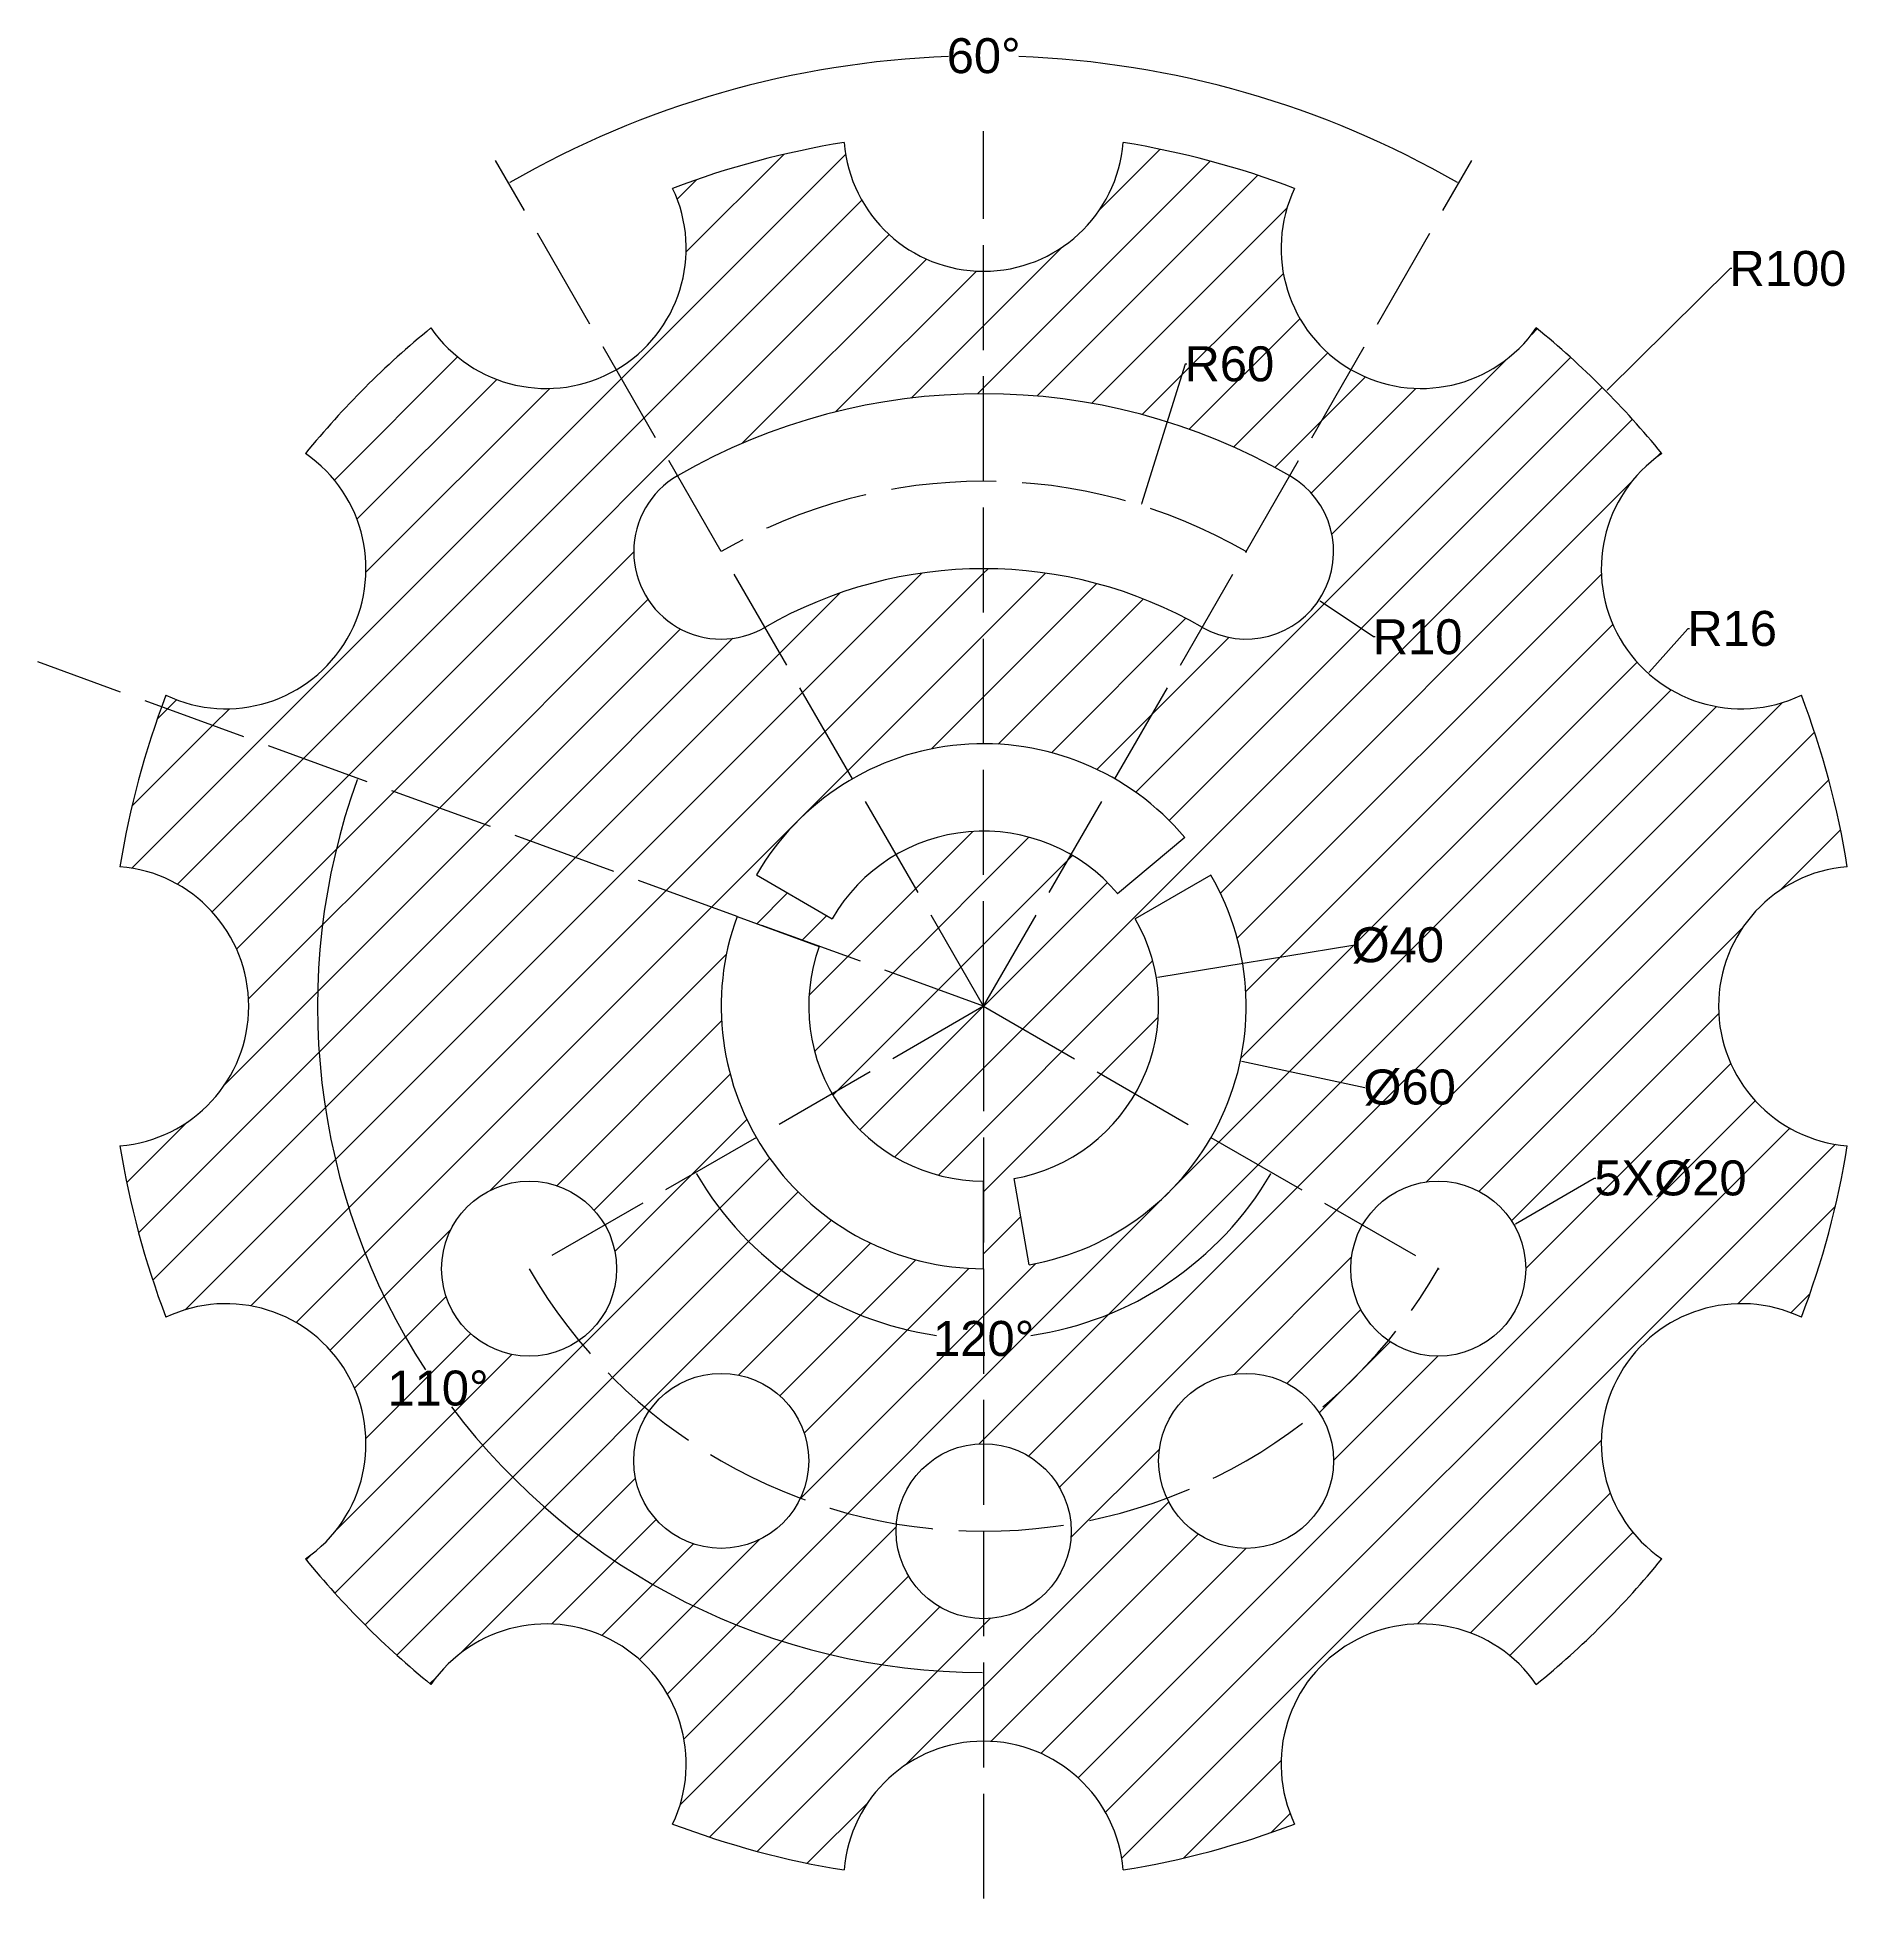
# Model space of a CAD drawing. Header units: inches. Extents: x 12 to 219, y 15 to 231.
import ezdxf

# ---------------------------------------------------------------- set-up
doc = ezdxf.new("R2010")
doc.units = ezdxf.units.IN
doc.header["$MEASUREMENT"] = 0
doc.linetypes.add('ACAD_ISO02W100', pattern=[15, 12, -3])
for name, color, linetype in [('Area', 140, 'Continuous'), ('Dimensions', 50, 'Continuous'), ('Layer1', 80, 'ACAD_ISO02W100')]:
    doc.layers.add(name, color=color, linetype=linetype)
doc.styles.get("Standard").update_dxf_attribs({"font": 'arial.ttf'})
doc.dimstyles.get("Standard").update_dxf_attribs({"dimtxt": 0.18, "dimasz": 0.18, "dimexe": 0.18, "dimexo": 0.0625, "dimgap": 0.09, "dimtad": 0, "dimtih": 1, "dimtoh": 1, "dimdec": 4, "dimzin": 0, "dimdsep": 46, "dimtxsty": 'Standard', "dimcen": 0.09, "dimadec": 0, "dimazin": 0, "dimtfac": 1, "dimtdec": 4, "dimtofl": 0, "dimtmove": 0, "dimatfit": 3, "dimfxl": 1, "dimtolj": 1, "dimtzin": 0, "dimarcsym": 0})

# ---------------------------------------------------------------- blocks, each defined once
blk = doc.blocks.new('*U1')
blk.add_arc((0, 8.64), 16, 184.5886, 355.4114)
blk = doc.blocks.new('*U2')
at = {"color": 0, "linetype": 'ByBlock', "lineweight": -2, "transparency": 16777216}
blk.add_blockref('*U1', (120, 211.36), dxfattribs=at)
for p, rotation in [((74.32, 199.12), 29.99999999999998), ((165.68, 199.12), 329.9999999999999), ((40.88, 165.68), 59.99999999999999), ((199.12, 165.68), 299.9999999999999), ((28.64, 120), 90), ((211.36, 120), 270), ((40.88, 74.32), 120), ((199.12, 74.32), 240), ((74.32, 40.88), 150), ((165.68, 40.88), 209.9999999999999), ((120, 28.64), 180)]:
    blk.add_blockref('*U1', p, dxfattribs=dict(at, rotation=rotation))
blk = doc.blocks.new('*U3')
for p, q in [((-13.19, 20.13), (-3.79, 16.71)), ((15, -20.13), (15, -10.13))]:
    blk.add_line(p, q)
for radius in [30, 20]:
    blk.add_arc((15, 9.87), radius, 160, 270)
blk = doc.blocks.new('*U4')
at = {"color": 0, "linetype": 'ByBlock', "lineweight": -2, "transparency": 16777216}
for p, rotation in [((118.95, 137.93), 240), ((136.05, 111.94), 120)]:
    blk.add_blockref('*U3', p, dxfattribs=dict(at, rotation=rotation))
blk.add_blockref('*U3', (105, 110.13), dxfattribs=at)
blk = doc.blocks.new('*U5')
blk.add_circle((0, 0), 10)
blk = doc.blocks.new('*U6')
at = {"color": 0, "linetype": 'ByBlock', "lineweight": -2, "transparency": 16777216}
for p, rotation in [((68.04, 90), 240.0000000000001), ((150, 68.04), 330.0000000000001), ((90, 68.04), 270.0000000000001), ((120, 60), 300.0000000000001)]:
    blk.add_blockref('*U5', p, dxfattribs=dict(at, rotation=rotation))
blk.add_blockref('*U5', (171.96, 90), dxfattribs=at)
blk = doc.blocks.new('*D7')
at = {"layer": 'Defpoints', "color": 0, "transparency": 16777216}
for p in [(191.14, 190.28), (120, 120)]:
    blk.add_point(p, dxfattribs=at)
at = {"layer": 'Dimensions', "color": 0, "lineweight": -2, "transparency": 16777216}
for p, q in [((205.33, 204.3), (191.27, 190.4)), ((205.51, 204.3), (205.33, 204.3)), ((119.91, 120), (120.09, 120)), ((120, 119.91), (120, 120.09))]:
    blk.add_line(p, q, dxfattribs=at)
at = {"layer": 'Dimensions', "color": 0, "transparency": 16777216}
blk.add_solid([(191.25, 190.43), (191.29, 190.38), (191.14, 190.28)], dxfattribs=at)
at = {"layer": 'Dimensions', "color": 0, "transparency": 16777216, "insert": (211.93, 204.3), "char_height": 0.18, "attachment_point": 5}
blk.add_mtext('\\A1;{\\H22.22222x;R100}', dxfattribs=at)
blk = doc.blocks.new('*D8')
at = {"layer": 'Defpoints', "color": 0, "transparency": 16777216}
for p in [(206.6, 170), (195.97, 158.04)]:
    blk.add_point(p, dxfattribs=at)
at = {"layer": 'Dimensions', "color": 0, "lineweight": -2, "transparency": 16777216}
for p, q in [((200.51, 163.15), (196.09, 158.17)), ((200.69, 163.15), (200.51, 163.15))]:
    blk.add_line(p, q, dxfattribs=at)
at = {"layer": 'Dimensions', "color": 0, "transparency": 16777216}
blk.add_solid([(196.07, 158.19), (196.12, 158.16), (195.97, 158.04)], dxfattribs=at)
at = {"layer": 'Dimensions', "color": 0, "transparency": 16777216, "insert": (205.56, 163.15), "char_height": 0.18, "attachment_point": 5}
blk.add_mtext('\\A1;{\\H22.22222x;R16}', dxfattribs=at)
blk = doc.blocks.new('*D9')
at = {"layer": 'Defpoints', "color": 0, "transparency": 16777216}
for p in [(150, 171.96), (158.31, 166.39)]:
    blk.add_point(p, dxfattribs=at)
at = {"layer": 'Dimensions', "color": 0, "lineweight": -2, "transparency": 16777216}
for p, q in [((149.91, 171.96), (150.09, 171.96)), ((150, 171.87), (150, 172.05)), ((164.56, 162.2), (158.46, 166.29)), ((164.74, 162.2), (164.56, 162.2))]:
    blk.add_line(p, q, dxfattribs=at)
at = {"layer": 'Dimensions', "color": 0, "transparency": 16777216}
blk.add_solid([(158.47, 166.32), (158.44, 166.27), (158.31, 166.39)], dxfattribs=at)
at = {"layer": 'Dimensions', "color": 0, "transparency": 16777216, "insert": (169.6, 162.2), "char_height": 0.18, "attachment_point": 5}
blk.add_mtext('\\A1;{\\H22.22222x;R10}', dxfattribs=at)
blk = doc.blocks.new('*D10')
at = {"layer": 'Defpoints', "color": 0, "transparency": 16777216}
for p in [(137.98, 177.24), (120, 120)]:
    blk.add_point(p, dxfattribs=at)
at = {"layer": 'Dimensions', "color": 0, "lineweight": -2, "transparency": 16777216}
for p, q in [((143.05, 193.39), (138.03, 177.41)), ((143.23, 193.39), (143.05, 193.39)), ((119.91, 120), (120.09, 120)), ((120, 119.91), (120, 120.09))]:
    blk.add_line(p, q, dxfattribs=at)
at = {"layer": 'Dimensions', "color": 0, "transparency": 16777216}
blk.add_solid([(138, 177.42), (138.06, 177.41), (137.98, 177.24)], dxfattribs=at)
at = {"layer": 'Dimensions', "color": 0, "transparency": 16777216, "insert": (148.09, 193.39), "char_height": 0.18, "attachment_point": 5}
blk.add_mtext('\\A1;{\\H22.22222x;R60}', dxfattribs=at)
blk = doc.blocks.new('*D11')
at = {"layer": 'Defpoints', "color": 0, "transparency": 16777216}
for p in [(138.86, 226.96), (64.19, 216.66), (175.81, 216.66), (120, 120), (120, 120)]:
    blk.add_point(p, dxfattribs=at)
at = {"layer": 'Dimensions', "color": 0, "lineweight": -2, "transparency": 16777216}
for start, end in [(92.1236, 119.905), (60.095, 87.8764)]:
    blk.add_arc((120, 120), 108.61, start, end, dxfattribs=at)
at = {"layer": 'Dimensions', "color": 0, "transparency": 16777216}
for points in [[(65.87, 214.12), (65.84, 214.17), (65.7, 214.06)], [(174.16, 214.17), (174.13, 214.12), (174.3, 214.06)]]:
    blk.add_solid(points, dxfattribs=at)
at = {"layer": 'Dimensions', "color": 0, "transparency": 16777216, "insert": (120, 228.61), "char_height": 0.18, "attachment_point": 5}
blk.add_mtext('\\A1;{\\H22.22222x;60°}', dxfattribs=at)
blk = doc.blocks.new('*D12')
at = {"layer": 'Defpoints', "color": 0, "transparency": 16777216}
for p in [(120, 120), (120, 120), (68.04, 90), (171.96, 90), (107, 84.3)]:
    blk.add_point(p, dxfattribs=at)
at = {"layer": 'Dimensions', "color": 0, "lineweight": -2, "transparency": 16777216}
for start, end in [(210.2714, 261.861), (278.139, 329.7286)]:
    blk.add_arc((120, 120), 38, start, end, dxfattribs=at)
at = {"layer": 'Dimensions', "color": 0, "transparency": 16777216}
for points in [[(87.16, 100.83), (87.21, 100.86), (87.09, 101)], [(152.79, 100.86), (152.84, 100.83), (152.91, 101)]]:
    blk.add_solid(points, dxfattribs=at)
at = {"layer": 'Dimensions', "color": 0, "transparency": 16777216, "insert": (120, 82), "char_height": 0.18, "attachment_point": 5}
blk.add_mtext('\\A1;{\\H22.22222x;120°}', dxfattribs=at)
blk = doc.blocks.new('*D13')
at = {"layer": 'Defpoints', "color": 0, "transparency": 16777216}
for p in [(11.87, 159.36), (120, 120), (120, 120), (47.06, 98.16), (120, 15.3)]:
    blk.add_point(p, dxfattribs=at)
at = {"layer": 'Dimensions', "color": 0, "lineweight": -2, "transparency": 16777216}
for start, end in [(160.1355, 213.0637), (216.9832, 269.8645)]:
    blk.add_arc((120, 120), 76.14, start, end, dxfattribs=at)
at = {"layer": 'Dimensions', "color": 0, "transparency": 16777216}
for points in [[(48.36, 145.88), (48.42, 145.86), (48.45, 146.04)], [(119.82, 43.89), (119.82, 43.83), (120, 43.86)]]:
    blk.add_solid(points, dxfattribs=at)
at = {"layer": 'Dimensions', "color": 0, "transparency": 16777216, "insert": (57.63, 76.33), "char_height": 0.18, "attachment_point": 5}
blk.add_mtext('\\A1;{\\H22.22222x;110°}', dxfattribs=at)
blk = doc.blocks.new('*D14')
at = {"layer": 'Defpoints', "color": 0, "transparency": 16777216}
for p in [(139.73, 123.25), (120, 120)]:
    blk.add_point(p, dxfattribs=at)
at = {"layer": 'Dimensions', "color": 0, "lineweight": -2, "transparency": 16777216}
for p, q in [((162.21, 126.95), (139.91, 123.28)), ((119.91, 120), (120.09, 120)), ((120, 119.91), (120, 120.09))]:
    blk.add_line(p, q, dxfattribs=at)
at = {"layer": 'Dimensions', "color": 0, "transparency": 16777216}
blk.add_solid([(139.91, 123.31), (139.92, 123.25), (139.73, 123.25)], dxfattribs=at)
at = {"layer": 'Dimensions', "color": 0, "transparency": 16777216, "insert": (167.34, 126.95), "char_height": 0.18, "attachment_point": 5}
blk.add_mtext('\\A1;{\\H22.22222x;%%C40}', dxfattribs=at)
blk = doc.blocks.new('*D15')
at = {"layer": 'Defpoints', "color": 0, "transparency": 16777216}
for p in [(120, 120), (149.34, 113.73)]:
    blk.add_point(p, dxfattribs=at)
at = {"layer": 'Dimensions', "color": 0, "lineweight": -2, "transparency": 16777216}
for p, q in [((119.91, 120), (120.09, 120)), ((120, 119.91), (120, 120.09)), ((163.57, 110.69), (149.51, 113.7))]:
    blk.add_line(p, q, dxfattribs=at)
at = {"layer": 'Dimensions', "color": 0, "transparency": 16777216}
blk.add_solid([(149.52, 113.72), (149.51, 113.67), (149.34, 113.73)], dxfattribs=at)
at = {"layer": 'Dimensions', "color": 0, "transparency": 16777216, "insert": (168.69, 110.69), "char_height": 0.18, "attachment_point": 5}
blk.add_mtext('\\A1;{\\H22.22222x;%%C60}', dxfattribs=at)
blk = doc.blocks.new('*D16')
at = {"layer": 'Defpoints', "color": 0, "transparency": 16777216}
for p in [(180.62, 95), (163.3, 85)]:
    blk.add_point(p, dxfattribs=at)
at = {"layer": 'Dimensions', "color": 0, "lineweight": -2, "transparency": 16777216}
for p, q in [((189.79, 100.3), (180.78, 95.09)), ((189.97, 100.3), (189.79, 100.3)), ((171.87, 90), (172.05, 90)), ((171.96, 89.91), (171.96, 90.09))]:
    blk.add_line(p, q, dxfattribs=at)
at = {"layer": 'Dimensions', "color": 0, "transparency": 16777216}
blk.add_solid([(180.76, 95.12), (180.79, 95.07), (180.62, 95)], dxfattribs=at)
at = {"layer": 'Dimensions', "color": 0, "transparency": 16777216, "insert": (198.51, 100.3), "char_height": 0.18, "attachment_point": 5}
blk.add_mtext('\\A1;{\\H22.22222x;5X%%C20}', dxfattribs=at)

msp = doc.modelspace()

# ---------------------------------------------------------------- hatches: boundary and pattern name
at = {"layer": 'Area'}
h = msp.add_hatch(dxfattribs=at)
h.set_pattern_fill('ANSI31', color=256, scale=40)
h.paths.add_polyline_path([(213.46839, 155.54801, -0.922958207), (197.51967, 183.17199, 0.050857894), (183.17199, 197.51967, -0.390946884), (162, 192.74613), (155, 180.62178, -1), (145, 163.30127), (135, 145.98076, -0.087488664), (142.98133, 139.28363), (135.32089, 132.85575, 0.087488664), (130, 137.32051), (120, 120), (137.32051, 110, 0.267949192), (137.32051, 130), (145.98076, 135, -0.267949192), (145.98076, 105), (163.30127, 95, -0.767326988), (181.96152, 90, -0.605503403), (166.25723, 81.78654, -0.047505295), (158.21346, 73.74277, -0.152933051), (160, 68.03848, -0.801009177), (140.9532, 63.77755, -0.047505295), (129.96522, 60.83333, -0.020860547), (130, 60, -0.414213562), (120, 50), (120, 36, -0.390946884), (135.94872, 21.28, 0.050857894), (155.54801, 26.53161, -0.922958207), (183.17199, 42.48033, 0.050857894), (197.51967, 56.82801, -0.922958207), (213.46839, 84.45199, 0.050857894), (218.72, 104.05128, -0.922958207), (218.72, 135.94872, 0.050857894)])
h.paths.add_polyline_path([(161.96152, 90, -0.131652498), (163.30127, 95), (145.98076, 105, -0.221694663), (125.20945, 90.45577), (123.47296, 100.30384, 0.221694663), (137.32051, 110), (120, 120), (120, 70, -0.389983279), (129.96522, 60.83333, 0.047505295), (140.9532, 63.77755, -0.110488511), (140, 68.03848, -0.734706103), (158.21346, 73.74277, 0.047505295), (166.25723, 81.78654, -0.245715204)], flags=17)
h.paths.add_polyline_path([(120, 90, -0.267949192), (94.01924, 105), (76.69873, 95, -0.131652498), (78.03848, 90, -0.245715204), (73.74277, 81.78654, 0.047505295), (81.78654, 73.74277, -0.734706103), (100, 68.03848, -0.110488511), (99.0468, 63.77755, 0.047505295), (110.03478, 60.83333, -0.389983279), (120, 70)], flags=17)
h.paths.add_polyline_path([(120, 120), (102.67949, 110, 0.267949192), (120, 100)], flags=17)
h.paths.add_polyline_path([(120, 120), (101.20615, 126.8404, 0.221694663), (102.67949, 110)], flags=17)
h.paths.add_polyline_path([(91.80922, 130.2606), (26.03074, 154.20201, 0.047258808), (21.28, 135.94872, -0.922958207), (21.28, 104.05128, 0.050857894), (26.53161, 84.45199, -0.922958207), (42.48033, 56.82801, 0.050857894), (56.82801, 42.48033, -0.922958207), (84.45199, 26.53161, 0.050857894), (104.05128, 21.28, -0.390946884), (120, 36), (120, 50, -0.414213562), (110, 60, -0.020860547), (110.03478, 60.83333, -0.047505295), (99.0468, 63.77755, -0.801009177), (80, 68.03848, -0.152933051), (81.78654, 73.74277, -0.047505295), (73.74277, 81.78654, -0.605503403), (58.03848, 90, -0.767326988), (76.69873, 95), (94.01924, 105, -0.221694663)])
h.paths.add_polyline_path([(85, 180.62178), (78, 192.74613, -0.390946884), (56.82801, 197.51967, 0.050857894), (42.48033, 183.17199, -0.922958207), (26.53161, 155.54801, 0.003590457), (26.03074, 154.20201), (120, 120), (110, 137.32051, 0.131652498), (102.67949, 130), (94.01924, 135, -0.131652498), (105, 145.98076), (95, 163.30127, -1)])
h.paths.add_polyline_path([(120, 204, -0.390946884), (104.05128, 218.72, 0.050857894), (84.45199, 213.46839, -0.390946884), (78, 192.74613), (85, 180.62178, -0.131652498), (120, 190)])
h.paths.add_polyline_path([(155.54801, 213.46839, 0.050857894), (135.94872, 218.72, -0.390946884), (120, 204), (120, 190, -0.131652498), (155, 180.62178), (162, 192.74613, -0.390946884)])
h.paths.add_polyline_path([(145, 163.30127, 0.131652498), (120, 170), (120, 150, -0.131652498), (135, 145.98076)], flags=17)
h.paths.add_polyline_path([(120, 170, 0.131652498), (95, 163.30127), (105, 145.98076, -0.131652498), (120, 150)], flags=0)
h.paths.add_polyline_path([(130, 137.32051, 0.131652498), (120, 140), (120, 120)], flags=17)
h.paths.add_polyline_path([(120, 140, 0.131652498), (110, 137.32051), (120, 120)], flags=0)
h = msp.add_hatch(dxfattribs=at)
h.set_pattern_fill('ANSI31', color=256, scale=40)
h.paths.add_polyline_path([(120, 140, 0.131652498), (110, 137.32051), (120, 120)])
h.paths.add_polyline_path([(120, 170, 0.131652498), (95, 163.30127), (105, 145.98076, -0.131652498), (120, 150)])

# ---------------------------------------------------------------- linework, layer by layer
for centre, radius, start, end in [((120, 120), 100, 99.1771315, 110.8228685), ((120, 120), 100, 69.1771315, 80.8228685), ((120, 120), 100, 129.1771315, 140.8228685), ((120, 120), 100, 39.1771315, 50.8228685), ((120, 120), 70, 60, 120), ((90, 171.96152), 10, 120, 300), ((150, 171.96152), 10, 240, 60), ((120, 120), 50, 60, 120), ((120, 120), 100, 159.1771315, 170.8228685), ((120, 120), 100, 9.1771315, 20.8228685), ((120, 120), 100, 189.1771315, 200.8228685), ((120, 120), 100, 339.1771315, 350.8228685), ((120, 120), 100, 219.1771315, 230.8228685), ((120, 120), 100, 309.1771315, 320.8228685), ((120, 120), 100, 249.1771315, 260.8228685), ((120, 120), 100, 279.1771315, 290.8228685)]:
    msp.add_arc(centre, radius, start, end)
at = {"layer": 'Layer1'}
for q in [(120, 220), (64.19456, 216.65786), (175.80544, 216.65786), (11.87255, 159.35517), (68.03848, 90), (120, 15.29785), (171.96152, 90)]:
    msp.add_line((120, 120), q, dxfattribs=at)
for start, end in [(60, 120), (210, 330)]:
    msp.add_arc((120, 120), 60, start, end, dxfattribs=at)

# ---------------------------------------------------------------- block references
for name in ['*U2', '*U4', '*U6']:
    msp.add_blockref(name, (0, 0))

# ---------------------------------------------------------------- dimensions: what is measured, and where the dimension line sits
at = {"layer": 'Dimensions'}
for base, line1, line2, picture, middle in [((138.85933, 226.95658), ((120, 120), (175.80544, 216.65786)), ((120, 120), (64.19456, 216.65786)), '*D11', (120, 228.60656)), ((47.05834, 98.1627), ((120, 120), (120, 15.29785)), ((120, 120), (11.87255, 159.35517)), '*D13', (57.62947, 76.32769)), ((107.00478, 84.29592), ((120, 120), (171.96152, 90)), ((120, 120), (68.03848, 90)), '*D12', (120, 82.00451))]:
    dim = msp.add_angular_dim_2l(base=base, line1=line1, line2=line2, text='{\\H22.22222x;<>}', dimstyle='Standard', dxfattribs=at)
    dim.commit()
    dim.dimension.update_dxf_attribs({"geometry": picture, "text_midpoint": middle})
for center, mpoint, text, picture, middle in [((120, 120), (191.14049, 190.27824), '{\\H22.22222x;R100}', '*D7', (211.92779, 204.29747)), ((120, 120), (137.97799, 177.24327), '{\\H22.22222x;R60}', '*D10', (148.09211, 193.39272)), ((150, 171.96152), (158.30658, 166.39369), '{\\H22.22222x;R10}', '*D9', (169.60218, 162.20206)), ((206.60254, 170), (195.97385, 158.04044), '{\\H22.22222x;R16}', '*D8', (205.55943, 163.14661)), ((120, 120), (139.73399, 123.2511), '{\\H22.22222x;%%C40}', '*D14', (162.21118, 126.95413)), ((120, 120), (149.33811, 113.733), '{\\H22.22222x;%%C60}', '*D15', (163.56748, 110.69342))]:
    dim = msp.add_radius_dim(center=center, mpoint=mpoint, text=text, dimstyle='Standard', dxfattribs=at)
    dim.commit()
    dim.dimension.update_dxf_attribs({"geometry": picture, "text_midpoint": middle, "dimtype": 164})
dim = msp.add_diameter_dim_2p(p1=(163.30375, 84.99571), p2=(180.6193, 95.00429), text='{\\H22.22222x;5X%%C20}', dimstyle='Standard', dxfattribs=at)
dim.commit()
dim.dimension.update_dxf_attribs({"geometry": '*D16', "text_midpoint": (198.5081, 100.30464), "dimtype": 163})

doc.saveas('drawing.dxf')
